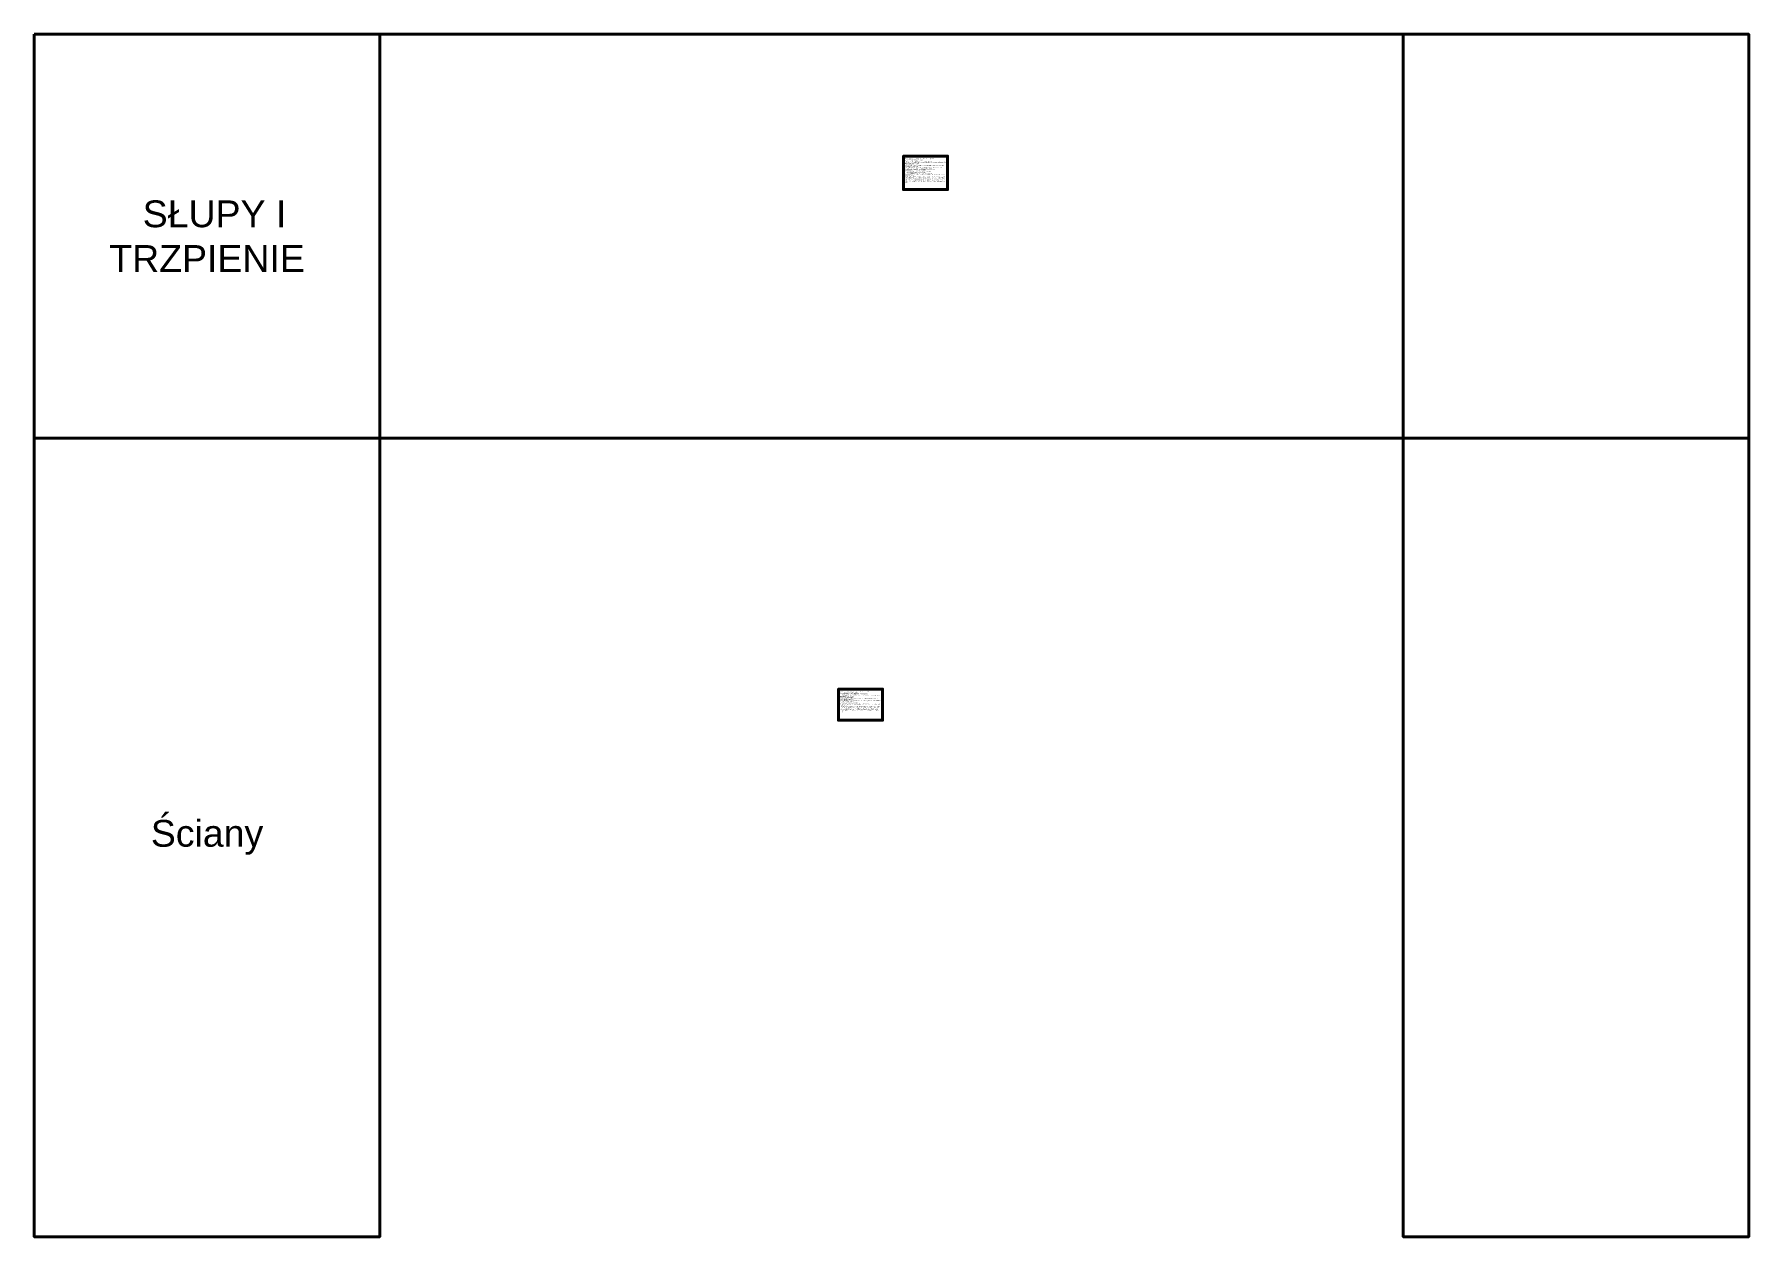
# Model space of a CAD drawing. Header units: millimetres. Extents: x -21220 to 1756793, y -806857 to 86733.
# Drawn here: x 236872 to 240325, y 81574 to 83996 of the extents above; entities that cross this region are included whole.
import ezdxf

# ---------------------------------------------------------------- set-up
doc = ezdxf.new("R2010")
doc.units = ezdxf.units.MM
doc.header["$LTSCALE"] = 10
doc.header["$MEASUREMENT"] = 0
doc.layers.add('G-Elementy konstrukcyjne', color=1, linetype='Continuous', lineweight=40)
doc.layers.add('G-Opisy', color=2, linetype='Continuous', lineweight=18)
doc.styles.add('1do50-GG', font='arial.ttf', dxfattribs={"height": 125})
doc.styles.add('Arial-GG', font='arial.ttf')

msp = doc.modelspace()

# ---------------------------------------------------------------- texts
at = {"layer": 'G-Opisy', "color": 2}
for s, insert, char_height, width, attachment_point, style in [('{\\H0.8x;UWAGI:\\P\\H0.5625x;1.\\W1.684; \\W1;Beton zagęszczać mechanicznie i pielęgnować w czasie dojrzewania,\\P2.\\W1.398; \\W1;Stosować systemowe wkładki dystansowe,\\P3.\\W1.443; \\W1;Rysunki rozpatrywać z kompletnymi projektami pozostałych branż,\\P4.\\W1.428; \\W1;Prace wykonywać zgodnie z opisem technicznym i Sztuką Budowlaną, z zachowaniem przepisów Bezpieczeństwa i Ochrony Zdrowia,\\P5. Pręty za długie zagiąć lub uciąć,\\P6.\\W1.438; \\W1;Wszelkie zamienne rozwiązania techniczne należy bezwzględnie konsultować i zatwierdzić z autorem niniejszego opracowania,\\P7. Pręty wydane na rysunku są przedstawione dla jednego słupa/trzpienia, tabela zbrojenie przedstawia zsumowaną wartość dla słupów/trzpieni wszystkich tego typu,\\P8. Lokalizacja słupów/trzpieni wg rys. rzutu kondygnacji,\\P9. Słupy/trzpienie umieszczone symetrycznie w wybranych osiach,\\P10. Trzpienie ze ścianami łączyć w postaci strzępia.\\P11. Zbrojenie dochodzące należy przepuszczać przez słupy/trzpienie,\\P12. Przerwę roboczą przewidziano w górnej krawędzi fundamentu lub stropu oraz w dolnej krawędzi belki, wieńca lub stropu.\\P13. \\fArial|b0|i0|c0|p34;\\H1x;\\C256;Biuro projektowe zastrzega bez krytyczne stosowanie rysunków w realizacji. Wykonawca robót budowlanych jest zobowiązany do kierowania się sztuką budowlaną jak również zasadami dobrych praktyk w budownictwie. Zakazana jest realizacja oczywistych omyłek z projektu. Jeżeli rozwiązanie projektowe może powodować wadę lub uszkodzenie obiektu budowlanego, uczestnicy procesu budowlanego zobowiązani są do zawiadomienia o tym fakcie biuro projektów przed wbudowaniem elementu.}', (238624.24, 83750.2), 3, 86, 1, '1do50-GG'), ('{\\fArial|b0|i0|c0|p34;\\W2.43937; }SŁUPY I {\\fArial|b0|i0|c0|p34;\\W2.43937; }TRZPIENIE', (237220.09, 83589.72), 54, 695.9216, 5, 'Arial-GG'), ('{\\H0.8x;UWAGI:\\P\\H0.5625x;1.\\W1.684; \\W1;Beton zagęszczać mechanicznie i pielęgnować w czasie dojrzewania,\\P2.\\W1.398; \\W1;Stosować systemowe wkładki dystansowe,\\P3.\\W1.443; \\W1;Rysunki rozpatrywać z kompletnymi projektami pozostałych branż,\\P4.\\W1.428; \\W1;Prace wykonywać zgodnie z opisem technicznym i Sztuką Budowlaną, z zachowaniem przepisów Bezpieczeństwa i Ochrony Zdrowia,\\P5. Pręty za długie zagiąć lub uciąć,\\P6.\\W1.438; \\W1;Wszelkie zamienne rozwiązania techniczne należy bezwzględnie konsultować i zatwierdzić z autorem niniejszego opracowania,\\P7. \\fArial|b0|i0|c0|p34;\\C256;Pręty wydane na rysunku są przedstawione dla jednej strony ściany, tabela zbrojenie przedstawia zsumowaną wartość dla całej ściany,\\P\\C2;8. Lokalizacja ścian wg rys. rzutu kondygnacji,\\P9. Przerwę roboczą przewidziano w górnej krawędzi fundamentu lub stropu oraz w dolnej krawędzi belki, wieńca lub stropu.\\P10. \\C256;Biuro projektowe zastrzega bez krytyczne stosowanie rysunków w realizacji. Wykonawca robót budowlanych jest zobowiązany do kierowania się sztuką budowlaną jak również zasadami dobrych praktyk w budownictwie. Zakazana jest realizacja oczywistych omyłek z projektu. Jeżeli rozwiązanie projektowe może powodować wadę lub uszkodzenie obiektu budowlanego, uczestnicy procesu budowlanego zobowiązani są do zawiadomienia o tym fakcie biuro projektów przed wbudowaniem elementu.}', (238493.21, 82676.52), 3, 86, 1, 'Arial-GG'), ('Ściany', (237220.09, 82378.41), 54, 695.9216, 5, 'Arial-GG')]:
    msp.add_mtext(s, dxfattribs=dict(at, insert=insert, char_height=char_height, width=width, attachment_point=attachment_point, style=style))

# ---------------------------------------------------------------- linework, layer by layer
at = {"ltscale": 0.8}
for points in [[(238622.24, 83752.2), (238712.24, 83752.2), (238712.24, 83682.2), (238622.24, 83682.2)], [(238624.24, 83750.2), (238710.24, 83750.2), (238710.24, 83684.2), (238624.24, 83684.2)], [(238491.21, 82678.35), (238581.21, 82678.35), (238581.21, 82613.35), (238491.21, 82613.35)], [(238493.21, 82676.35), (238579.21, 82676.35), (238579.21, 82615.35), (238493.21, 82615.35)]]:
    msp.add_lwpolyline(points, close=True, dxfattribs=at)
at = {"layer": 'G-Elementy konstrukcyjne', "ltscale": 200}
for points in [[(236872.12, 83996.46), (237568.05, 83996.46), (237568.05, 83182.99), (236872.12, 83182.99)], [(237568.05, 83996.46), (239629.48, 83996.46), (239629.48, 83182.99), (237568.05, 83182.99)], [(239629.48, 83996.46), (240325.4, 83996.46), (240325.4, 83182.99), (239629.48, 83182.99)], [(236872.12, 83182.99), (237568.05, 83182.99), (237568.05, 81573.82), (236872.12, 81573.82)], [(239629.48, 83182.99), (240325.4, 83182.99), (240325.4, 81573.82), (239629.48, 81573.82)]]:
    msp.add_lwpolyline(points, close=True, dxfattribs=at)

msp.set_redraw_order([(e.dxf.handle, doc.entitydb.next_handle()) for e in msp.query("TEXT MTEXT ATTDEF DIMENSION ARC_DIMENSION")])  # texts and dimensions are drawn at this point

doc.saveas('drawing.dxf')
